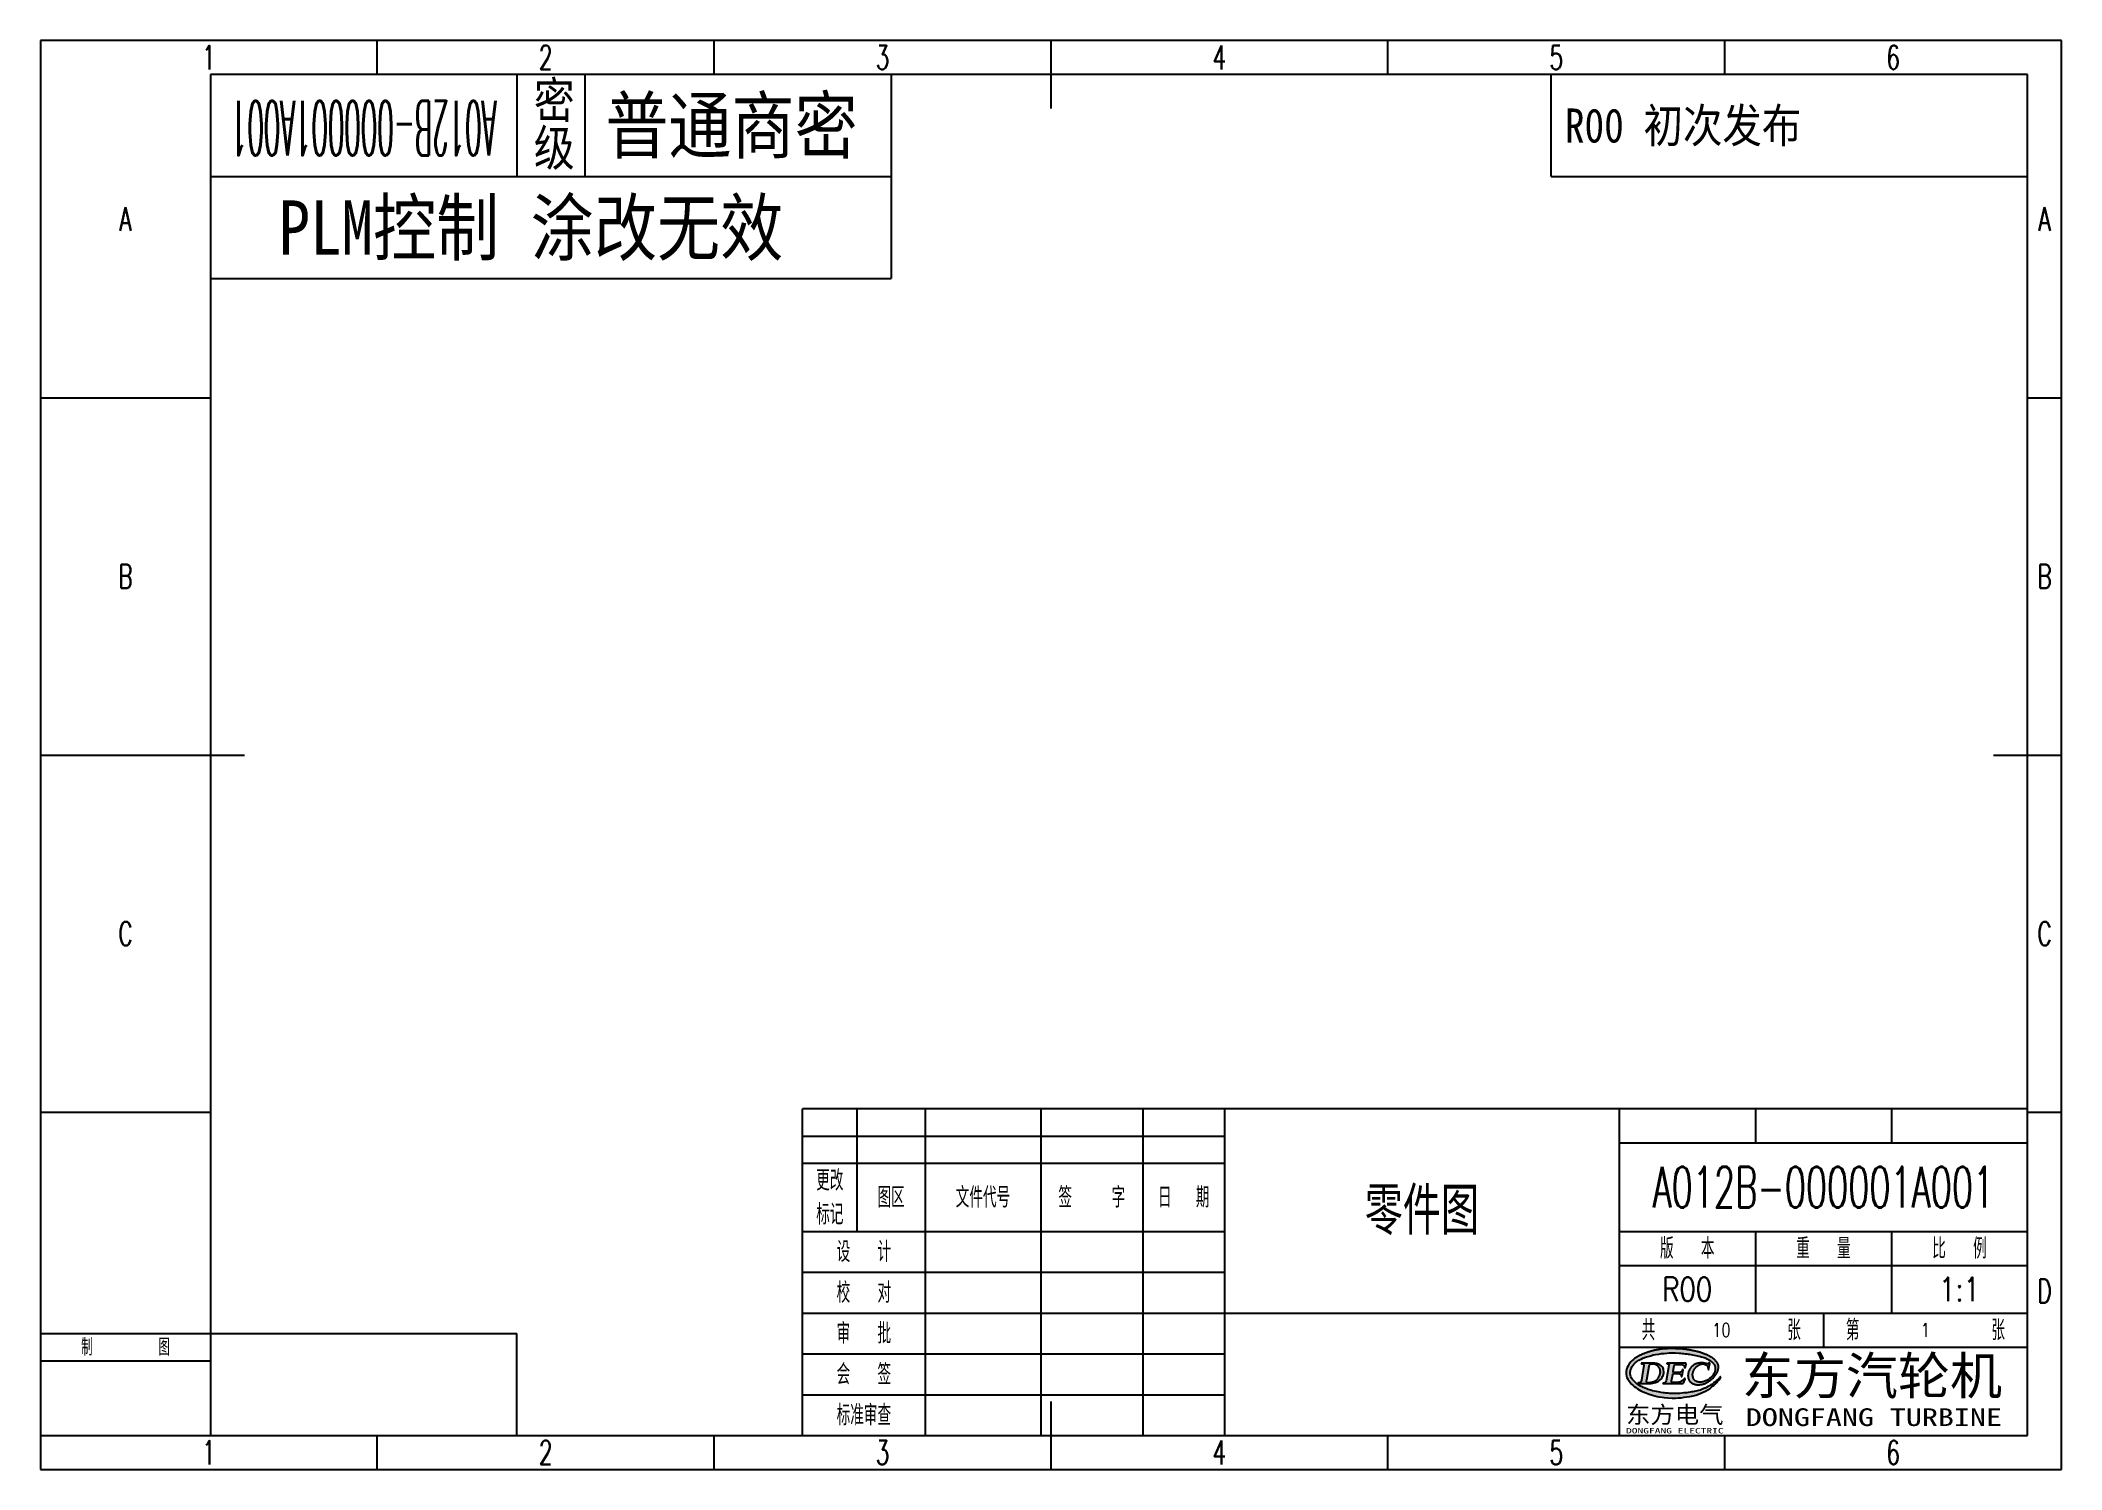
# Model space of a CAD drawing. Header units: millimetres. Extents: x 0 to 297, y 0 to 210.
import ezdxf
from ezdxf.enums import TextEntityAlignment as Align

# ---------------------------------------------------------------- set-up
doc = ezdxf.new("R2010")
doc.units = ezdxf.units.MM
doc.layers.add('PDM_Title', color=7, linetype='Continuous')
doc.styles.add('HZ', font='TXT.SHX', dxfattribs={"width": 0.667, "bigfont": 'HZTXT.SHX'})
doc.styles.add('pdmHT', font='SIMHEI.TTF')

# ---------------------------------------------------------------- blocks, each defined once
blk = doc.blocks.new('FitPDM_DWGFrame')
at = {"layer": 'PDM_Title'}
h = blk.add_hatch(color=2, dxfattribs=at)
h.paths.add_polyline_path([(235.2523, 15.6456), (235.2413, 15.6214), (235.2311, 15.599), (235.2437, 15.5754), (235.2556, 15.5533), (235.4718, 15.5535), (235.5135, 15.5293), (235.5547, 15.5055), (235.5859, 15.4603), (235.6223, 15.4077), (235.6289, 15.321), (235.2641, 13.1215), (235.2465, 13.0149), (235.1958, 12.9358), (235.1509, 12.8655), (235.0816, 12.797), (235.0027, 12.7544), (234.9086, 12.7529), (234.8229, 12.7339), (234.7541, 12.7188), (234.7339, 12.6724), (234.754, 12.6346), (234.7905, 12.6335), (236.504, 12.6335), (236.7114, 12.6452), (236.9226, 12.6838), (237.1291, 12.7216), (237.324, 12.7832), (237.482, 12.8478), (237.7003, 12.9566), (237.8751, 13.0717), (238.0142, 13.1835), (238.1687, 13.3507), (238.2947, 13.5115), (238.3803, 13.6606), (238.4492, 13.8395), (238.5063, 13.9877), (238.5335, 14.1988), (238.5402, 14.3801), (238.5284, 14.5662), (238.4981, 14.7475), (238.4377, 14.9194), (238.329, 15.0861), (238.1778, 15.2643), (237.9578, 15.4125), (237.7562, 15.5008), (237.4807, 15.5891), (237.2136, 15.6463), (236.9609, 15.6484)])
h.paths.add_polyline_path([(236.4508, 15.4115), (236.3983, 15.3464), (236.3719, 15.2712), (236.3359, 15.1691), (235.9932, 13.1381), (235.9683, 13.0326), (235.9674, 12.9388), (235.9742, 12.8804), (236.0489, 12.8316), (236.1391, 12.8029), (236.3206, 12.8014), (236.5174, 12.8068), (236.6397, 12.8249), (236.7729, 12.8447), (236.9065, 12.8824), (236.9974, 12.908), (237.096, 12.9358), (237.1813, 12.9782), (237.2776, 13.026), (237.3634, 13.0772), (237.4347, 13.1356), (237.5077, 13.1766), (237.5714, 13.2248), (237.6203, 13.2845), (237.68, 13.3573), (237.7176, 13.4201), (237.766, 13.501), (237.8059, 13.5674), (237.8324, 13.6116), (237.887, 13.7027), (237.9156, 13.7796), (237.9494, 13.8706), (237.976, 13.98), (237.9999, 14.0784), (238.0259, 14.1856), (238.0427, 14.2968), (238.0444, 14.3859), (238.0366, 14.4756), (238.0002, 14.6877), (237.9572, 14.8251), (237.9256, 14.8832), (237.8861, 14.9557), (237.844, 15.0101), (237.8145, 15.0604), (237.7626, 15.1205), (237.7189, 15.1709), (237.6593, 15.2245), (237.5753, 15.2915), (237.4972, 15.3231), (237.4016, 15.3721), (237.2673, 15.4241), (237.0767, 15.469), (236.938, 15.4857), (236.8072, 15.5013), (236.7179, 15.4904)], flags=0)
h.paths.add_polyline_path([(240.2065, 15.4518), (241.2414, 15.4392), (241.3114, 15.4126), (241.3879, 15.3787), (241.4401, 15.342), (241.4779, 15.3034), (241.5174, 15.2458), (241.5384, 15.2025), (241.5586, 15.1465), (241.5762, 15.044), (241.5997, 14.9714), (241.6157, 14.9517), (241.6358, 14.9502), (241.6677, 14.9534), (241.7064, 14.9777), (241.7399, 15.0204), (241.7588, 15.0734), (241.8327, 15.5401), (241.8267, 15.5885), (241.8074, 15.6177), (241.7796, 15.6406), (241.7521, 15.6536), (239.0239, 15.6536), (238.9846, 15.6254), (238.9796, 15.5875), (238.9964, 15.5529), (239.1208, 15.5418), (239.2098, 15.5213), (239.2769, 15.4803), (239.3123, 15.4314), (239.319, 15.3452), (239.3061, 15.2752), (238.8963, 13.0424), (238.871, 12.9634), (238.8354, 12.9017), (238.7933, 12.8463), (238.7488, 12.788), (238.6824, 12.7494), (238.6312, 12.7281), (238.5901, 12.7186), (238.4305, 12.7194), (238.4095, 12.7052), (238.4035, 12.6714), (238.4103, 12.6469), (238.4259, 12.6324), (241.307, 12.6262), (241.3491, 12.6382), (241.3978, 12.6784), (241.4228, 12.7081), (241.6782, 13.3009), (241.6921, 13.3336), (241.6904, 13.3651), (241.6728, 13.384), (241.6409, 13.3958), (241.5997, 13.3958), (241.5695, 13.3872), (241.533, 13.3502), (241.5013, 13.3019), (241.4661, 13.2484), (241.4278, 13.1898), (241.3474, 13.1307), (241.2455, 13.0557), (241.1653, 12.9967), (241.0985, 12.9555), (241.0217, 12.9082), (240.941, 12.872), (240.8822, 12.8405), (240.7999, 12.8231), (240.7243, 12.8058), (240.65, 12.7964), (239.8437, 12.79), (239.7759, 12.8141), (239.728, 12.8354), (239.7079, 12.8639), (239.7003, 12.9451), (239.7026, 13.055), (239.8571, 13.9885), (239.8654, 14.0383), (239.8826, 14.0664), (239.9086, 14.0876), (239.9781, 14.0957), (240.7105, 14.0957), (240.8321, 14.0795), (240.9304, 14.0566), (240.9933, 14.0117), (241.0319, 13.9604), (241.0715, 13.8997), (241.0858, 13.8414), (241.0823, 13.783), (241.0797, 13.7371), (241.0891, 13.6948), (241.1117, 13.6782), (241.1462, 13.6782), (241.18, 13.6883), (241.2069, 13.7057), (241.2244, 13.735), (241.3825, 14.6066), (241.3909, 14.6553), (241.3858, 14.6829), (241.3724, 14.6924), (241.3429, 14.7025), (241.3093, 14.7008), (241.2863, 14.6822), (241.2668, 14.6154), (241.248, 14.5503), (241.2303, 14.4896), (241.1973, 14.4415), (241.1548, 14.4044), (241.1187, 14.373), (241.0522, 14.3342), (240.9902, 14.298), (240.9229, 14.2743), (240.8651, 14.266), (239.9713, 14.2723), (239.9312, 14.2978), (239.9221, 14.3544), (239.9378, 14.4426), (240.0923, 15.313), (240.1014, 15.3629), (240.1165, 15.3864), (240.1375, 15.418)])
h.paths.add_polyline_path([(246.8166, 13.3903), (246.8619, 13.4507), (246.9029, 13.5055), (246.9092, 13.5236), (246.9121, 13.5425), (246.9111, 13.558), (246.8939, 13.5822), (246.8774, 13.6053), (246.8461, 13.6087), (246.8116, 13.5974), (246.7734, 13.565), (246.7296, 13.5074), (246.6867, 13.451), (246.6729, 13.4329), (246.5284, 13.2841), (246.3543, 13.1286), (246.2671, 13.0509), (246.174, 12.9666), (246.0614, 12.865), (245.9591, 12.7897), (245.8736, 12.7269), (245.7791, 12.6627), (245.5903, 12.5062), (245.46, 12.4295), (245.2715, 12.3187), (245.0881, 12.2107), (244.8958, 12.1153), (244.7274, 12.0317), (244.6362, 11.9864), (244.584, 11.9605), (244.409, 11.8989), (244.2558, 11.8275), (244.0602, 11.7553), (243.8745, 11.6866), (243.6605, 11.6229), (243.457, 11.5623), (243.2419, 11.5135), (243.0262, 11.4781), (242.8322, 11.4462), (242.6215, 11.3998), (242.4155, 11.3688), (242.1293, 11.3256), (241.9376, 11.2966), (241.7039, 11.2743), (241.471, 11.2521), (241.2081, 11.2271), (240.9156, 11.1991), (240.5675, 11.1826), (240.2058, 11.1802), (240.0281, 11.1664), (239.7902, 11.1641), (239.4015, 11.1814), (239.1973, 11.2044), (239.0613, 11.2198), (238.8258, 11.2463), (238.648, 11.2539), (238.4345, 11.2954), (238.137, 11.331), (237.954, 11.3781), (237.743, 11.4034), (237.4635, 11.4632), (237.1857, 11.5227), (236.9098, 11.5818), (236.6418, 11.6636), (236.2642, 11.7788), (236.0532, 11.8708), (235.7987, 11.9562), (235.5805, 12.0552), (235.4014, 12.1364), (235.2212, 12.2181), (235.0458, 12.3269), (234.8225, 12.4328), (234.6386, 12.564), (234.4761, 12.68), (234.3174, 12.8334), (234.1736, 12.9722), (234.023, 13.151), (233.936, 13.2543), (233.8123, 13.4395), (233.719, 13.6237), (233.6479, 13.8492), (233.6062, 14.0749), (233.6013, 14.335), (233.6381, 14.5607), (233.7043, 14.7956), (233.7873, 14.9521), (233.8704, 15.1088), (234.013, 15.2997), (234.1576, 15.4935), (234.3367, 15.6611), (234.5893, 15.8591), (234.8886, 16.0525), (234.9909, 16.1187), (235.2319, 16.2413), (235.4782, 16.3666), (235.8467, 16.5151), (236.2294, 16.6234), (236.6311, 16.7369), (237.0065, 16.8431), (237.3159, 16.9042), (237.8284, 16.981), (238.2307, 17.0414), (238.6182, 17.0755), (238.9976, 17.1088), (239.3374, 17.1387), (240.2491, 17.1307), (240.796, 17.0985), (241.0159, 17.085), (241.2649, 17.0563), (241.4673, 17.0447), (241.7038, 17.0312), (241.9171, 16.9963), (242.1064, 16.9653), (242.3402, 16.9445), (242.5217, 16.9111), (242.7547, 16.8847), (242.9937, 16.8325), (243.2561, 16.7753), (243.5154, 16.7188), (243.7086, 16.661), (243.9281, 16.6122), (244.1005, 16.5739), (244.2971, 16.5301), (244.4628, 16.4672), (244.6467, 16.3973), (244.7632, 16.3337), (244.8681, 16.2958), (244.9759, 16.2497), (245.0655, 16.1887), (245.1465, 16.1461), (245.2483, 16.0925), (245.3585, 16.0162), (245.4585, 15.947), (245.5333, 15.8758), (245.6191, 15.8136), (245.6872, 15.7417), (245.8023, 15.649), (245.8672, 15.5576), (245.9065, 15.4833), (245.9538, 15.416), (245.998, 15.3412), (246.0351, 15.2786), (246.0568, 15.1973), (246.0863, 15.1133), (246.1054, 15.0046), (246.1115, 14.821), (246.1092, 14.6664), (246.0901, 14.5426), (246.0607, 14.454), (246.0414, 14.3631), (246.0095, 14.2624), (245.9538, 14.1495), (245.9047, 14.0765), (245.8229, 13.9401), (245.745, 13.8382), (245.6788, 13.7386), (245.5718, 13.6357), (245.4907, 13.5576), (245.4026, 13.4734), (245.3364, 13.41), (245.2287, 13.3313), (245.1463, 13.271), (245.0604, 13.2082), (244.9675, 13.1574), (244.8363, 13.0993), (244.759, 13.0551), (244.6787, 13.0194), (244.5935, 12.9735), (244.4898, 12.9349), (244.3531, 12.9078), (244.2201, 12.8815), (244.0711, 12.8432), (243.8743, 12.8408), (243.653, 12.8448), (243.558, 12.8719), (243.4402, 12.8961), (243.3595, 12.9349), (243.2891, 12.9686), (243.2208, 13.0114), (243.1585, 13.0505), (243.1203, 13.0891), (243.0803, 13.1172), (243.0441, 13.1414), (243.0098, 13.1886), (242.9815, 13.2274), (242.9601, 13.2732), (242.9258, 13.3152), (242.8951, 13.3786), (242.8767, 13.4372), (242.8553, 13.5054), (242.8404, 13.5822), (242.8238, 13.6676), (242.8059, 13.7595), (242.7895, 13.8969), (242.7895, 14.0288), (242.8164, 14.1283), (242.8258, 14.1991), (242.8424, 14.2728), (242.8749, 14.3551), (242.9012, 14.4408), (242.9253, 14.5191), (242.9633, 14.5806), (242.986, 14.6398), (243.0185, 14.7003), (243.0387, 14.7579), (243.0596, 14.7918), (243.0959, 14.8298), (243.1174, 14.8665), (243.1567, 14.9), (243.1806, 14.9203), (243.1934, 14.9472), (243.2149, 14.9742), (243.2351, 15.0099), (243.2528, 15.0261), (243.2725, 15.0513), (243.3154, 15.0888), (243.3547, 15.1435), (243.4543, 15.213), (243.5312, 15.2667), (243.6273, 15.3236), (243.7168, 15.3765), (243.7965, 15.4133), (243.8664, 15.4357), (243.9784, 15.4717), (244.0595, 15.4902), (244.1196, 15.5195), (244.2331, 15.5224), (244.3833, 15.5172), (244.463, 15.5004), (244.5525, 15.4671), (244.6322, 15.4464), (244.7101, 15.4112), (244.772, 15.3732), (244.8192, 15.3312), (244.8744, 15.2822), (244.9202, 15.2248), (244.9596, 15.1754), (244.9851, 15.1269), (245.0011, 15.0757), (245.0269, 15.0222), (245.03, 14.9548), (245.0539, 14.8634), (245.068, 14.7811), (245.0717, 14.7011), (245.0833, 14.6844), (245.0993, 14.6775), (245.1361, 14.6723), (245.1526, 14.6815), (245.1655, 14.7028), (245.1686, 14.7823), (245.1809, 14.8968), (245.2995, 15.6083), (245.2995, 15.6417), (245.2804, 15.663), (245.2553, 15.6785), (245.2155, 15.6791), (245.178, 15.6641), (245.1535, 15.6417), (245.1333, 15.6123), (245.1156, 15.5866), (245.0879, 15.5709), (245.0443, 15.5536), (244.9997, 15.5359), (244.9512, 15.5385), (244.8807, 15.5488), (244.8218, 15.5673), (244.7305, 15.5868), (244.6254, 15.6093), (244.5404, 15.641), (244.4306, 15.6538), (244.3148, 15.6613), (244.1621, 15.6786), (244.0035, 15.6808), (243.8422, 15.6635), (243.6803, 15.6526), (243.578, 15.633), (243.4958, 15.6082), (243.3873, 15.5846), (243.2978, 15.5519), (243.2248, 15.5162), (243.153, 15.4955), (243.0599, 15.4411), (242.9706, 15.3889), (242.9038, 15.3499), (242.8489, 15.3006), (242.801, 15.2575), (242.7355, 15.2131), (242.656, 15.1297), (242.5814, 15.0515), (242.5241, 14.9777), (242.4817, 14.9231), (242.4254, 14.8656), (242.3809, 14.7971), (242.3423, 14.724), (242.3037, 14.6509), (242.2656, 14.5576), (242.2294, 14.4886), (242.1924, 14.3868), (242.171, 14.3056), (242.1654, 14.2475), (242.1458, 14.1957), (242.1351, 14.0928), (242.1124, 14.0047), (242.1075, 13.9299), (242.1014, 13.8384), (242.0895, 13.8044), (242.0987, 13.7699), (242.1086, 13.6755), (242.1176, 13.5883), (242.1447, 13.4965), (242.145, 13.408), (242.1634, 13.332), (242.2051, 13.2325), (242.2511, 13.1576), (242.3015, 13.0756), (242.3402, 13.0247), (242.3886, 12.9611), (242.4359, 12.9153), (242.4978, 12.8469), (242.5474, 12.7919), (242.6201, 12.7394), (242.6998, 12.6817), (242.7771, 12.6346), (242.8501, 12.6047), (242.9211, 12.5755), (243.0365, 12.5361), (243.1528, 12.4965), (243.2688, 12.4772), (243.4172, 12.4662), (243.5684, 12.4628), (243.742, 12.4715), (243.906, 12.4796), (244.0687, 12.5014), (244.222, 12.5348), (244.3307, 12.5585), (244.4141, 12.5767), (244.4875, 12.61), (244.6114, 12.6514), (244.6788, 12.6952), (244.7678, 12.7274), (244.8695, 12.7861), (244.94, 12.8327), (245.0142, 12.8716), (245.1099, 12.9251), (245.1828, 12.9868), (245.2858, 13.0523), (245.3545, 13.1036), (245.414, 13.148), (245.4569, 13.1715), (245.5323, 13.2394), (245.6071, 13.2923), (245.6728, 13.3505), (245.7249, 13.4063), (245.7684, 13.4413), (245.8272, 13.4989), (245.8487, 13.5398), (245.9085, 13.5904), (245.9447, 13.6468), (245.9839, 13.6716), (246.0066, 13.7073), (246.0428, 13.7424), (246.0636, 13.7827), (246.0974, 13.827), (246.1372, 13.869), (246.1611, 13.9133), (246.2005, 13.9692), (246.2391, 14.0325), (246.2771, 14.0716), (246.3126, 14.1389), (246.3593, 14.1862), (246.3806, 14.2366), (246.3984, 14.2844), (246.4186, 14.3466), (246.437, 14.4031), (246.4731, 14.4795), (246.4991, 14.5501), (246.5187, 14.629), (246.5359, 14.698), (246.5572, 14.7836), (246.5728, 14.8723), (246.5764, 15.0347), (246.5697, 15.248), (246.5513, 15.3654), (246.5175, 15.4527), (246.4935, 15.5357), (246.4555, 15.5926), (246.4316, 15.6536), (246.3905, 15.7187), (246.3356, 15.7917), (246.2967, 15.8435), (246.2555, 15.8982), (246.2019, 15.9529), (246.1382, 16.0433), (246.0642, 16.1047), (246.0018, 16.1709), (245.9379, 16.2146), (245.8644, 16.2797), (245.7907, 16.3449), (245.7106, 16.3982), (245.6475, 16.4494), (245.5696, 16.4885), (245.5046, 16.5288), (245.4126, 16.5794), (245.3354, 16.622), (245.2686, 16.6564), (245.1964, 16.6935), (245.116, 16.7277), (245.0571, 16.7663), (245.0161, 16.7841), (244.9559, 16.8014), (244.8572, 16.8592), (244.7647, 16.8921), (244.6875, 16.9295), (244.5887, 16.9634), (244.509, 17.0025), (244.427, 17.0265), (244.3509, 17.0599), (244.2663, 17.0979), (244.1848, 17.1157), (244.0891, 17.1508), (244.005, 17.1727), (243.9193, 17.2075), (243.8242, 17.2409), (243.7212, 17.2575), (243.625, 17.292), (243.5323, 17.3162), (243.4276, 17.3366), (243.3295, 17.3735), (243.2173, 17.3936), (243.1207, 17.4109), (243.0352, 17.431), (242.9518, 17.4506), (242.8206, 17.4697), (242.739, 17.4887), (242.6447, 17.5036), (242.5686, 17.5255), (242.4577, 17.5441), (242.3811, 17.5643), (242.2652, 17.5815), (242.1131, 17.5982), (242.0034, 17.6185), (241.9117, 17.6354), (241.8043, 17.6552), (241.6656, 17.6703), (241.4909, 17.6892), (241.3421, 17.7053), (241.1396, 17.7273), (240.9489, 17.7383), (240.7472, 17.7429), (240.5438, 17.7538), (240.2722, 17.7625), (239.9627, 17.7723), (239.6075, 17.7836), (239.3732, 17.775), (239.1047, 17.7531), (238.8784, 17.752), (238.619, 17.7405), (238.4101, 17.7208), (238.2409, 17.6903), (238.0545, 17.6706), (237.9012, 17.6481), (237.7988, 17.6251), (237.7112, 17.6054), (237.6059, 17.5928), (237.4772, 17.5708), (237.3937, 17.553), (237.2532, 17.523), (237.1427, 17.4993), (237.0578, 17.4758), (236.9462, 17.4522), (236.8219, 17.4319), (236.7348, 17.4077), (236.6468, 17.3834), (236.5432, 17.3546), (236.4339, 17.3243), (236.3258, 17.2942), (236.2388, 17.2562), (236.1762, 17.2383), (236.0923, 17.2144), (235.9941, 17.1739), (235.9082, 17.1567), (235.8469, 17.1201), (235.7789, 17.0988), (235.6954, 17.0649), (235.6036, 17.0275), (235.5178, 16.9926), (235.4272, 16.9556), (235.3401, 16.9201), (235.2543, 16.877), (235.1675, 16.8336), (235.0812, 16.7902), (234.9955, 16.7472), (234.9085, 16.7085), (234.8362, 16.6613), (234.7454, 16.6193), (234.665, 16.5704), (234.5707, 16.5249), (234.5008, 16.4797), (234.4286, 16.4328), (234.3537, 16.3743), (234.2444, 16.3015), (234.0873, 16.171), (233.9121, 16.0179), (233.707, 15.8386), (233.5452, 15.6347), (233.3876, 15.4359), (233.2927, 15.2387), (233.1871, 15.0197), (233.1206, 14.8816), (233.072, 14.6714), (233.0228, 14.4596), (233.013, 14.3009), (233.0065, 14.1948), (233, 14.0894), (233.0058, 13.9982), (233.0621, 13.7346), (233.1405, 13.5274), (233.2682, 13.2705), (233.3858, 13.0979), (233.506, 12.9217), (233.6556, 12.7479), (233.8071, 12.5721), (233.9843, 12.4096), (234.1816, 12.2285), (234.4209, 12.0625), (234.6834, 11.8802), (234.932, 11.7078), (235.1856, 11.5747), (235.5265, 11.4251), (235.9038, 11.2595), (236.3825, 11.0751), (236.8698, 10.9209), (237.2122, 10.8125), (237.564, 10.7394), (237.8882, 10.6721), (238.2875, 10.622), (238.6254, 10.5796), (239.1366, 10.5461), (239.7586, 10.5051), (240.2672, 10.5), (240.6351, 10.5368), (241.1224, 10.5622), (241.554, 10.622), (241.952, 10.6772), (242.3852, 10.7372), (242.8488, 10.8522), (243.2655, 10.9556), (243.6606, 11.0986), (243.9855, 11.2161), (244.3509, 11.3835), (244.699, 11.5429), (245.0009, 11.715), (245.3395, 11.9372), (245.6266, 12.1536), (245.8215, 12.3007), (245.9216, 12.3761), (245.9989, 12.4529), (246.1367, 12.5864), (246.3182, 12.7706), (246.461, 12.9528), (246.5626, 13.0826), (246.6732, 13.1984)])
at = {"layer": 'PDM_Title', "color": 2}
for p, q in [((297, 210), (0, 210)), ((0, 210), (0, 0)), ((49.5, 205), (49.5, 210)), ((99, 205), (99, 210)), ((198, 205), (198, 210)), ((247.5, 205), (247.5, 210)), ((297, 0), (297, 210)), ((0, 157.5), (25, 157.5)), ((292, 157.5), (297, 157.5)), ((0, 52.5), (25, 52.5)), ((120, 35), (120, 53)), ((130, 53), (130, 5)), ((147, 53), (147, 5)), ((162, 53), (162, 5)), ((174, 53), (174, 5)), ((232, 53), (232, 23)), ((232, 53), (232, 5)), ((252, 53), (252, 48)), ((272, 53), (272, 48)), ((292, 52.5), (297, 52.5)), ((112, 49), (174, 49)), ((232, 48), (292, 48)), ((112, 45), (174, 45)), ((112, 35), (174, 35)), ((232, 35), (292, 35)), ((252, 35), (252, 23)), ((272, 35), (272, 23)), ((232, 30), (292, 30)), ((112, 29), (174, 29)), ((112, 23), (174, 23)), ((174, 23), (232, 23)), ((232, 23), (292, 23)), ((262, 23), (262, 18)), ((0, 20), (25, 20)), ((232, 18), (292, 18)), ((0, 16), (25, 16)), ((112, 17), (174, 17)), ((233.1206, 14.8816), (233.072, 14.6714)), ((233.1871, 15.0197), (233.1206, 14.8816)), ((233.2927, 15.2387), (233.1871, 15.0197)), ((233.3876, 15.4359), (233.2927, 15.2387)), ((233.5452, 15.6347), (233.3876, 15.4359)), ((233.707, 15.8386), (233.5452, 15.6347)), ((233.7043, 14.7956), (233.7873, 14.9521)), ((233.9121, 16.0179), (233.707, 15.8386)), ((233.7873, 14.9521), (233.8704, 15.1088)), ((233.8704, 15.1088), (234.013, 15.2997)), ((234.0873, 16.171), (233.9121, 16.0179)), ((234.013, 15.2997), (234.1576, 15.4935)), ((234.2444, 16.3015), (234.0873, 16.171)), ((234.1576, 15.4935), (234.3367, 15.6611)), ((234.3537, 16.3743), (234.2444, 16.3015)), ((234.3367, 15.6611), (234.5893, 15.8591)), ((234.4286, 16.4328), (234.3537, 16.3743)), ((234.5008, 16.4797), (234.4286, 16.4328)), ((234.5707, 16.5249), (234.5008, 16.4797)), ((234.665, 16.5704), (234.5707, 16.5249)), ((234.5893, 15.8591), (234.8886, 16.0525)), ((234.7454, 16.6193), (234.665, 16.5704)), ((234.8362, 16.6613), (234.7454, 16.6193)), ((234.9085, 16.7085), (234.8362, 16.6613)), ((234.8886, 16.0525), (234.9909, 16.1187)), ((234.9955, 16.7472), (234.9085, 16.7085)), ((234.9909, 16.1187), (235.2319, 16.2413)), ((235.0812, 16.7902), (234.9955, 16.7472)), ((235.1675, 16.8336), (235.0812, 16.7902)), ((235.2543, 16.877), (235.1675, 16.8336)), ((235.2413, 15.6214), (235.2311, 15.599)), ((235.2311, 15.599), (235.2437, 15.5754)), ((235.2319, 16.2413), (235.4782, 16.3666)), ((235.2523, 15.6456), (235.2413, 15.6214)), ((235.2437, 15.5754), (235.2556, 15.5533)), ((236.9609, 15.6484), (235.2523, 15.6456)), ((235.3401, 16.9201), (235.2543, 16.877)), ((235.2556, 15.5533), (235.4718, 15.5535)), ((235.6289, 15.321), (235.2641, 13.1215)), ((235.4272, 16.9556), (235.3401, 16.9201)), ((235.5178, 16.9926), (235.4272, 16.9556)), ((235.4718, 15.5535), (235.5135, 15.5293)), ((235.4782, 16.3666), (235.8467, 16.5151)), ((235.5135, 15.5293), (235.5547, 15.5055)), ((235.6036, 17.0275), (235.5178, 16.9926)), ((235.5547, 15.5055), (235.5859, 15.4603)), ((235.5859, 15.4603), (235.6223, 15.4077)), ((235.6954, 17.0649), (235.6036, 17.0275)), ((235.6223, 15.4077), (235.6289, 15.321)), ((235.7789, 17.0988), (235.6954, 17.0649)), ((235.8469, 17.1201), (235.7789, 17.0988)), ((235.8467, 16.5151), (236.2294, 16.6234)), ((235.9082, 17.1567), (235.8469, 17.1201)), ((235.9941, 17.1739), (235.9082, 17.1567)), ((236.3359, 15.1691), (235.9932, 13.1381)), ((236.0923, 17.2144), (235.9941, 17.1739)), ((236.1762, 17.2383), (236.0923, 17.2144)), ((236.2388, 17.2562), (236.1762, 17.2383)), ((236.2294, 16.6234), (236.6311, 16.7369)), ((236.3258, 17.2942), (236.2388, 17.2562)), ((236.4339, 17.3243), (236.3258, 17.2942)), ((236.3719, 15.2712), (236.3359, 15.1691)), ((236.3983, 15.3464), (236.3719, 15.2712)), ((236.4508, 15.4115), (236.3983, 15.3464)), ((236.5432, 17.3546), (236.4339, 17.3243)), ((236.7179, 15.4904), (236.4508, 15.4115)), ((236.6468, 17.3834), (236.5432, 17.3546)), ((236.6311, 16.7369), (237.0065, 16.8431)), ((236.7348, 17.4077), (236.6468, 17.3834)), ((236.8072, 15.5013), (236.7179, 15.4904)), ((236.8219, 17.4319), (236.7348, 17.4077)), ((236.938, 15.4857), (236.8072, 15.5013)), ((236.9462, 17.4522), (236.8219, 17.4319)), ((237.0767, 15.469), (236.938, 15.4857)), ((237.0578, 17.4758), (236.9462, 17.4522)), ((237.2136, 15.6463), (236.9609, 15.6484)), ((237.0065, 16.8431), (237.3159, 16.9042)), ((237.1427, 17.4993), (237.0578, 17.4758)), ((237.2673, 15.4241), (237.0767, 15.469)), ((237.2532, 17.523), (237.1427, 17.4993)), ((237.4807, 15.5891), (237.2136, 15.6463)), ((237.3937, 17.553), (237.2532, 17.523)), ((237.4016, 15.3721), (237.2673, 15.4241)), ((237.3159, 16.9042), (237.8284, 16.981)), ((237.4772, 17.5708), (237.3937, 17.553)), ((237.4972, 15.3231), (237.4016, 15.3721)), ((237.6059, 17.5928), (237.4772, 17.5708)), ((237.7562, 15.5008), (237.4807, 15.5891)), ((237.5753, 15.2915), (237.4972, 15.3231)), ((237.6593, 15.2245), (237.5753, 15.2915)), ((237.7112, 17.6054), (237.6059, 17.5928)), ((237.7189, 15.1709), (237.6593, 15.2245)), ((237.7988, 17.6251), (237.7112, 17.6054)), ((237.7626, 15.1205), (237.7189, 15.1709)), ((237.9578, 15.4125), (237.7562, 15.5008)), ((237.8145, 15.0604), (237.7626, 15.1205)), ((237.9012, 17.6481), (237.7988, 17.6251)), ((237.844, 15.0101), (237.8145, 15.0604)), ((237.8284, 16.981), (238.2307, 17.0414)), ((237.8861, 14.9557), (237.844, 15.0101)), ((237.9256, 14.8832), (237.8861, 14.9557)), ((238.0545, 17.6706), (237.9012, 17.6481)), ((237.9572, 14.8251), (237.9256, 14.8832)), ((238.1778, 15.2643), (237.9578, 15.4125)), ((238.2409, 17.6903), (238.0545, 17.6706)), ((238.329, 15.0861), (238.1778, 15.2643)), ((238.2307, 17.0414), (238.6182, 17.0755)), ((238.4101, 17.7208), (238.2409, 17.6903)), ((238.4377, 14.9194), (238.329, 15.0861)), ((238.619, 17.7405), (238.4101, 17.7208)), ((238.4981, 14.7475), (238.4377, 14.9194)), ((238.6182, 17.0755), (238.9976, 17.1088)), ((238.8784, 17.752), (238.619, 17.7405)), ((239.1047, 17.7531), (238.8784, 17.752)), ((239.3061, 15.2752), (238.8963, 13.0424)), ((238.9846, 15.6254), (238.9796, 15.5875)), ((238.9796, 15.5875), (238.9964, 15.5529)), ((239.0239, 15.6536), (238.9846, 15.6254)), ((238.9964, 15.5529), (239.1208, 15.5418)), ((238.9976, 17.1088), (239.3374, 17.1387)), ((241.7521, 15.6536), (239.0239, 15.6536)), ((239.3732, 17.775), (239.1047, 17.7531)), ((239.1208, 15.5418), (239.2098, 15.5213)), ((239.2098, 15.5213), (239.2769, 15.4803)), ((239.2769, 15.4803), (239.3123, 15.4314)), ((239.319, 15.3452), (239.3061, 15.2752)), ((239.3123, 15.4314), (239.319, 15.3452)), ((239.3374, 17.1387), (240.2491, 17.1307)), ((239.6075, 17.7836), (239.3732, 17.775)), ((239.9627, 17.7723), (239.6075, 17.7836)), ((239.9378, 14.4426), (240.0923, 15.313)), ((240.2722, 17.7625), (239.9627, 17.7723)), ((240.0923, 15.313), (240.1014, 15.3629)), ((240.1014, 15.3629), (240.1165, 15.3864)), ((240.1165, 15.3864), (240.1375, 15.418)), ((240.1375, 15.418), (240.2065, 15.4518)), ((240.2065, 15.4518), (241.2414, 15.4392)), ((240.2491, 17.1307), (240.796, 17.0985)), ((240.5438, 17.7538), (240.2722, 17.7625)), ((240.7472, 17.7429), (240.5438, 17.7538)), ((240.9489, 17.7383), (240.7472, 17.7429)), ((240.796, 17.0985), (241.0159, 17.085)), ((241.1396, 17.7273), (240.9489, 17.7383)), ((241.0159, 17.085), (241.2649, 17.0563)), ((241.3421, 17.7053), (241.1396, 17.7273)), ((241.2414, 15.4392), (241.3114, 15.4126)), ((241.2649, 17.0563), (241.4673, 17.0447)), ((241.3114, 15.4126), (241.3879, 15.3787)), ((241.4909, 17.6892), (241.3421, 17.7053)), ((241.3879, 15.3787), (241.4401, 15.342)), ((241.4401, 15.342), (241.4779, 15.3034)), ((241.4673, 17.0447), (241.7038, 17.0312)), ((241.4779, 15.3034), (241.5174, 15.2458)), ((241.6656, 17.6703), (241.4909, 17.6892)), ((241.5174, 15.2458), (241.5384, 15.2025)), ((241.5384, 15.2025), (241.5586, 15.1465)), ((241.5586, 15.1465), (241.5762, 15.044)), ((241.5762, 15.044), (241.5997, 14.9714)), ((241.5997, 14.9714), (241.6157, 14.9517)), ((241.6157, 14.9517), (241.6358, 14.9502)), ((241.6358, 14.9502), (241.6677, 14.9534)), ((241.8043, 17.6552), (241.6656, 17.6703)), ((241.6677, 14.9534), (241.7064, 14.9777)), ((241.7038, 17.0312), (241.9171, 16.9963)), ((241.7064, 14.9777), (241.7399, 15.0204)), ((241.7399, 15.0204), (241.7588, 15.0734)), ((241.7796, 15.6406), (241.7521, 15.6536)), ((241.7588, 15.0734), (241.8327, 15.5401)), ((241.8074, 15.6177), (241.7796, 15.6406)), ((241.9117, 17.6354), (241.8043, 17.6552)), ((241.8267, 15.5885), (241.8074, 15.6177)), ((241.8327, 15.5401), (241.8267, 15.5885)), ((242.0034, 17.6185), (241.9117, 17.6354)), ((241.9171, 16.9963), (242.1064, 16.9653)), ((242.1131, 17.5982), (242.0034, 17.6185)), ((242.1064, 16.9653), (242.3402, 16.9445)), ((242.2652, 17.5815), (242.1131, 17.5982)), ((242.3811, 17.5643), (242.2652, 17.5815)), ((242.3402, 16.9445), (242.5217, 16.9111)), ((242.4254, 14.8656), (242.3809, 14.7971)), ((242.4577, 17.5441), (242.3811, 17.5643)), ((242.4817, 14.9231), (242.4254, 14.8656)), ((242.5686, 17.5255), (242.4577, 17.5441)), ((242.5241, 14.9777), (242.4817, 14.9231)), ((242.5217, 16.9111), (242.7547, 16.8847)), ((242.5814, 15.0515), (242.5241, 14.9777)), ((242.6447, 17.5036), (242.5686, 17.5255)), ((242.656, 15.1297), (242.5814, 15.0515)), ((242.739, 17.4887), (242.6447, 17.5036)), ((242.7355, 15.2131), (242.656, 15.1297)), ((242.801, 15.2575), (242.7355, 15.2131)), ((242.8206, 17.4697), (242.739, 17.4887)), ((242.7547, 16.8847), (242.9937, 16.8325)), ((242.8489, 15.3006), (242.801, 15.2575)), ((242.9518, 17.4506), (242.8206, 17.4697)), ((242.9038, 15.3499), (242.8489, 15.3006)), ((242.9706, 15.3889), (242.9038, 15.3499)), ((243.0352, 17.431), (242.9518, 17.4506)), ((243.0599, 15.4411), (242.9706, 15.3889)), ((242.9937, 16.8325), (243.2561, 16.7753)), ((243.1207, 17.4109), (243.0352, 17.431)), ((243.153, 15.4955), (243.0599, 15.4411)), ((243.0959, 14.8298), (243.1174, 14.8665)), ((243.1174, 14.8665), (243.1567, 14.9)), ((243.2173, 17.3936), (243.1207, 17.4109)), ((243.2248, 15.5162), (243.153, 15.4955)), ((243.1567, 14.9), (243.1806, 14.9203)), ((243.1806, 14.9203), (243.1934, 14.9472)), ((243.1934, 14.9472), (243.2149, 14.9742)), ((243.2149, 14.9742), (243.2351, 15.0099)), ((243.3295, 17.3735), (243.2173, 17.3936)), ((243.2978, 15.5519), (243.2248, 15.5162)), ((243.2351, 15.0099), (243.2528, 15.0261)), ((243.2528, 15.0261), (243.2725, 15.0513)), ((243.2561, 16.7753), (243.5154, 16.7188)), ((243.2725, 15.0513), (243.3154, 15.0888)), ((243.3873, 15.5846), (243.2978, 15.5519)), ((243.3154, 15.0888), (243.3547, 15.1435)), ((243.4276, 17.3366), (243.3295, 17.3735)), ((243.3547, 15.1435), (243.4543, 15.213)), ((243.4958, 15.6082), (243.3873, 15.5846)), ((243.5323, 17.3162), (243.4276, 17.3366)), ((243.4543, 15.213), (243.5312, 15.2667)), ((243.578, 15.633), (243.4958, 15.6082)), ((243.5154, 16.7188), (243.7086, 16.661)), ((243.5312, 15.2667), (243.6273, 15.3236)), ((243.625, 17.292), (243.5323, 17.3162)), ((243.6803, 15.6526), (243.578, 15.633)), ((243.7212, 17.2575), (243.625, 17.292)), ((243.6273, 15.3236), (243.7168, 15.3765)), ((243.8422, 15.6635), (243.6803, 15.6526)), ((243.7086, 16.661), (243.9281, 16.6122)), ((243.7168, 15.3765), (243.7965, 15.4133)), ((243.8242, 17.2409), (243.7212, 17.2575)), ((243.7965, 15.4133), (243.8664, 15.4357)), ((243.9193, 17.2075), (243.8242, 17.2409)), ((244.0035, 15.6808), (243.8422, 15.6635)), ((243.8664, 15.4357), (243.9784, 15.4717)), ((244.005, 17.1727), (243.9193, 17.2075)), ((243.9281, 16.6122), (244.1005, 16.5739)), ((243.9784, 15.4717), (244.0595, 15.4902)), ((244.1621, 15.6786), (244.0035, 15.6808)), ((244.0891, 17.1508), (244.005, 17.1727)), ((244.0595, 15.4902), (244.1196, 15.5195)), ((244.1848, 17.1157), (244.0891, 17.1508)), ((244.1005, 16.5739), (244.2971, 16.5301)), ((244.1196, 15.5195), (244.2331, 15.5224)), ((244.3148, 15.6613), (244.1621, 15.6786)), ((244.2663, 17.0979), (244.1848, 17.1157)), ((244.2331, 15.5224), (244.3833, 15.5172)), ((244.3509, 17.0599), (244.2663, 17.0979)), ((244.2971, 16.5301), (244.4628, 16.4672)), ((244.4306, 15.6538), (244.3148, 15.6613)), ((244.427, 17.0265), (244.3509, 17.0599)), ((244.3833, 15.5172), (244.463, 15.5004)), ((244.509, 17.0025), (244.427, 17.0265)), ((244.5404, 15.641), (244.4306, 15.6538)), ((244.4628, 16.4672), (244.6467, 16.3973)), ((244.463, 15.5004), (244.5525, 15.4671)), ((244.5887, 16.9634), (244.509, 17.0025)), ((244.6254, 15.6093), (244.5404, 15.641)), ((244.5525, 15.4671), (244.6322, 15.4464)), ((244.6875, 16.9295), (244.5887, 16.9634)), ((244.7305, 15.5868), (244.6254, 15.6093)), ((244.6322, 15.4464), (244.7101, 15.4112)), ((244.6467, 16.3973), (244.7632, 16.3337)), ((244.7647, 16.8921), (244.6875, 16.9295)), ((244.7101, 15.4112), (244.772, 15.3732)), ((244.8218, 15.5673), (244.7305, 15.5868)), ((244.7632, 16.3337), (244.8681, 16.2958)), ((244.8572, 16.8592), (244.7647, 16.8921)), ((244.772, 15.3732), (244.8192, 15.3312)), ((244.8192, 15.3312), (244.8744, 15.2822)), ((244.8807, 15.5488), (244.8218, 15.5673)), ((244.9559, 16.8014), (244.8572, 16.8592)), ((244.8681, 16.2958), (244.9759, 16.2497)), ((244.8744, 15.2822), (244.9202, 15.2248)), ((244.9512, 15.5385), (244.8807, 15.5488)), ((244.9202, 15.2248), (244.9596, 15.1754)), ((244.9997, 15.5359), (244.9512, 15.5385)), ((245.0161, 16.7841), (244.9559, 16.8014)), ((244.9596, 15.1754), (244.9851, 15.1269)), ((244.9759, 16.2497), (245.0655, 16.1887)), ((244.9851, 15.1269), (245.0011, 15.0757)), ((245.0443, 15.5536), (244.9997, 15.5359)), ((245.0011, 15.0757), (245.0269, 15.0222)), ((245.0571, 16.7663), (245.0161, 16.7841)), ((245.0269, 15.0222), (245.03, 14.9548)), ((245.03, 14.9548), (245.0539, 14.8634)), ((245.0879, 15.5709), (245.0443, 15.5536)), ((245.0539, 14.8634), (245.068, 14.7811)), ((245.116, 16.7277), (245.0571, 16.7663)), ((245.0655, 16.1887), (245.1465, 16.1461)), ((245.1156, 15.5866), (245.0879, 15.5709)), ((245.1333, 15.6123), (245.1156, 15.5866)), ((245.1964, 16.6935), (245.116, 16.7277)), ((245.1535, 15.6417), (245.1333, 15.6123)), ((245.1465, 16.1461), (245.2483, 16.0925)), ((245.178, 15.6641), (245.1535, 15.6417)), ((245.1686, 14.7823), (245.1809, 14.8968)), ((245.2155, 15.6791), (245.178, 15.6641)), ((245.1809, 14.8968), (245.2995, 15.6083)), ((245.2686, 16.6564), (245.1964, 16.6935)), ((245.2553, 15.6785), (245.2155, 15.6791)), ((245.2483, 16.0925), (245.3585, 16.0162)), ((245.2804, 15.663), (245.2553, 15.6785)), ((245.3354, 16.622), (245.2686, 16.6564)), ((245.2995, 15.6417), (245.2804, 15.663)), ((245.2995, 15.6083), (245.2995, 15.6417)), ((245.4126, 16.5794), (245.3354, 16.622)), ((245.3585, 16.0162), (245.4585, 15.947)), ((245.5046, 16.5288), (245.4126, 16.5794)), ((245.4585, 15.947), (245.5333, 15.8758)), ((245.5696, 16.4885), (245.5046, 16.5288)), ((245.5333, 15.8758), (245.6191, 15.8136)), ((245.6475, 16.4494), (245.5696, 16.4885)), ((245.6191, 15.8136), (245.6872, 15.7417)), ((245.7106, 16.3982), (245.6475, 16.4494)), ((245.6872, 15.7417), (245.8023, 15.649)), ((245.7907, 16.3449), (245.7106, 16.3982)), ((245.8644, 16.2797), (245.7907, 16.3449)), ((245.8023, 15.649), (245.8672, 15.5576)), ((245.9379, 16.2146), (245.8644, 16.2797)), ((245.8672, 15.5576), (245.9065, 15.4833)), ((245.9065, 15.4833), (245.9538, 15.416)), ((246.0018, 16.1709), (245.9379, 16.2146)), ((245.9538, 15.416), (245.998, 15.3412)), ((245.998, 15.3412), (246.0351, 15.2786)), ((246.0642, 16.1047), (246.0018, 16.1709)), ((246.0351, 15.2786), (246.0568, 15.1973)), ((246.0568, 15.1973), (246.0863, 15.1133)), ((246.1382, 16.0433), (246.0642, 16.1047)), ((246.0863, 15.1133), (246.1054, 15.0046)), ((246.1054, 15.0046), (246.1115, 14.821)), ((246.2019, 15.9529), (246.1382, 16.0433)), ((246.2555, 15.8982), (246.2019, 15.9529)), ((246.2967, 15.8435), (246.2555, 15.8982)), ((246.3356, 15.7917), (246.2967, 15.8435)), ((246.3905, 15.7187), (246.3356, 15.7917)), ((246.4316, 15.6536), (246.3905, 15.7187)), ((246.4555, 15.5926), (246.4316, 15.6536)), ((246.4935, 15.5357), (246.4555, 15.5926)), ((246.5175, 15.4527), (246.4935, 15.5357)), ((246.5513, 15.3654), (246.5175, 15.4527)), ((246.5697, 15.248), (246.5513, 15.3654)), ((246.5572, 14.7836), (246.5728, 14.8723)), ((246.5764, 15.0347), (246.5697, 15.248)), ((246.5728, 14.8723), (246.5764, 15.0347)), ((233.0065, 14.1948), (233, 14.0894)), ((233, 14.0894), (233.0058, 13.9982)), ((233.0058, 13.9982), (233.0621, 13.7346)), ((233.013, 14.3009), (233.0065, 14.1948)), ((233.0228, 14.4596), (233.013, 14.3009)), ((233.072, 14.6714), (233.0228, 14.4596)), ((233.0621, 13.7346), (233.1405, 13.5274)), ((233.1405, 13.5274), (233.2682, 13.2705)), ((233.2682, 13.2705), (233.3858, 13.0979)), ((233.3858, 13.0979), (233.506, 12.9217)), ((233.506, 12.9217), (233.6556, 12.7479)), ((233.6013, 14.335), (233.6381, 14.5607)), ((233.6062, 14.0749), (233.6013, 14.335)), ((233.6479, 13.8492), (233.6062, 14.0749)), ((233.6381, 14.5607), (233.7043, 14.7956)), ((233.719, 13.6237), (233.6479, 13.8492)), ((233.6556, 12.7479), (233.8071, 12.5721)), ((233.8123, 13.4395), (233.719, 13.6237)), ((233.8071, 12.5721), (233.9843, 12.4096)), ((233.936, 13.2543), (233.8123, 13.4395)), ((234.023, 13.151), (233.936, 13.2543)), ((233.9843, 12.4096), (234.1816, 12.2285)), ((234.1736, 12.9722), (234.023, 13.151)), ((234.3174, 12.8334), (234.1736, 12.9722)), ((234.1816, 12.2285), (234.4209, 12.0625)), ((234.4761, 12.68), (234.3174, 12.8334)), ((234.4209, 12.0625), (234.6834, 11.8802)), ((234.6386, 12.564), (234.4761, 12.68)), ((234.8225, 12.4328), (234.6386, 12.564)), ((234.6834, 11.8802), (234.932, 11.7078)), ((234.7541, 12.7188), (234.7339, 12.6724)), ((234.7339, 12.6724), (234.754, 12.6346)), ((234.754, 12.6346), (234.7905, 12.6335)), ((234.8229, 12.7339), (234.7541, 12.7188)), ((234.7905, 12.6335), (236.504, 12.6335)), ((235.0458, 12.3269), (234.8225, 12.4328)), ((234.9086, 12.7529), (234.8229, 12.7339)), ((235.0027, 12.7544), (234.9086, 12.7529)), ((235.0816, 12.797), (235.0027, 12.7544)), ((235.2212, 12.2181), (235.0458, 12.3269)), ((235.1509, 12.8655), (235.0816, 12.797)), ((235.1958, 12.9358), (235.1509, 12.8655)), ((235.2465, 13.0149), (235.1958, 12.9358)), ((235.4014, 12.1364), (235.2212, 12.2181)), ((235.2641, 13.1215), (235.2465, 13.0149)), ((235.5805, 12.0552), (235.4014, 12.1364)), ((235.7987, 11.9562), (235.5805, 12.0552)), ((236.0532, 11.8708), (235.7987, 11.9562)), ((235.9683, 13.0326), (235.9674, 12.9388)), ((235.9674, 12.9388), (235.9742, 12.8804)), ((235.9932, 13.1381), (235.9683, 13.0326)), ((235.9742, 12.8804), (236.0489, 12.8316)), ((236.0489, 12.8316), (236.1391, 12.8029)), ((236.1391, 12.8029), (236.3206, 12.8014)), ((236.3206, 12.8014), (236.5174, 12.8068)), ((236.504, 12.6335), (236.7114, 12.6452)), ((236.5174, 12.8068), (236.6397, 12.8249)), ((236.6397, 12.8249), (236.7729, 12.8447)), ((236.7114, 12.6452), (236.9226, 12.6838)), ((236.7729, 12.8447), (236.9065, 12.8824)), ((236.9065, 12.8824), (236.9974, 12.908)), ((236.9226, 12.6838), (237.1291, 12.7216)), ((236.9974, 12.908), (237.096, 12.9358)), ((237.096, 12.9358), (237.1813, 12.9782)), ((237.1291, 12.7216), (237.324, 12.7832)), ((237.1813, 12.9782), (237.2776, 13.026)), ((237.2776, 13.026), (237.3634, 13.0772)), ((237.324, 12.7832), (237.482, 12.8478)), ((237.3634, 13.0772), (237.4347, 13.1356)), ((237.4347, 13.1356), (237.5077, 13.1766)), ((237.482, 12.8478), (237.7003, 12.9566)), ((237.5077, 13.1766), (237.5714, 13.2248)), ((237.5714, 13.2248), (237.6203, 13.2845)), ((237.6203, 13.2845), (237.68, 13.3573)), ((237.68, 13.3573), (237.7176, 13.4201)), ((237.7003, 12.9566), (237.8751, 13.0717)), ((237.7176, 13.4201), (237.766, 13.501)), ((237.766, 13.501), (237.8059, 13.5674)), ((237.8059, 13.5674), (237.8324, 13.6116)), ((237.8324, 13.6116), (237.887, 13.7027)), ((237.8751, 13.0717), (238.0142, 13.1835)), ((237.887, 13.7027), (237.9156, 13.7796)), ((237.9156, 13.7796), (237.9494, 13.8706)), ((237.9494, 13.8706), (237.976, 13.98)), ((238.0002, 14.6877), (237.9572, 14.8251)), ((237.976, 13.98), (237.9999, 14.0784)), ((237.9999, 14.0784), (238.0259, 14.1856)), ((238.0366, 14.4756), (238.0002, 14.6877)), ((238.0142, 13.1835), (238.1687, 13.3507)), ((238.0259, 14.1856), (238.0427, 14.2968)), ((238.0444, 14.3859), (238.0366, 14.4756)), ((238.0427, 14.2968), (238.0444, 14.3859)), ((238.1687, 13.3507), (238.2947, 13.5115)), ((238.2947, 13.5115), (238.3803, 13.6606)), ((238.3803, 13.6606), (238.4492, 13.8395)), ((238.4095, 12.7052), (238.4035, 12.6714)), ((238.4035, 12.6714), (238.4103, 12.6469)), ((238.4305, 12.7194), (238.4095, 12.7052)), ((238.4103, 12.6469), (238.4259, 12.6324)), ((238.4259, 12.6324), (241.307, 12.6262)), ((238.5901, 12.7186), (238.4305, 12.7194)), ((238.4492, 13.8395), (238.5063, 13.9877)), ((238.5284, 14.5662), (238.4981, 14.7475)), ((238.5063, 13.9877), (238.5335, 14.1988)), ((238.5402, 14.3801), (238.5284, 14.5662)), ((238.5335, 14.1988), (238.5402, 14.3801)), ((238.6312, 12.7281), (238.5901, 12.7186)), ((238.6824, 12.7494), (238.6312, 12.7281)), ((238.7488, 12.788), (238.6824, 12.7494)), ((238.7933, 12.8463), (238.7488, 12.788)), ((238.8354, 12.9017), (238.7933, 12.8463)), ((238.871, 12.9634), (238.8354, 12.9017)), ((238.8963, 13.0424), (238.871, 12.9634)), ((239.7003, 12.9451), (239.7026, 13.055)), ((239.7079, 12.8639), (239.7003, 12.9451)), ((239.7026, 13.055), (239.8571, 13.9885)), ((239.728, 12.8354), (239.7079, 12.8639)), ((239.7759, 12.8141), (239.728, 12.8354)), ((239.8437, 12.79), (239.7759, 12.8141)), ((240.65, 12.7964), (239.8437, 12.79)), ((239.8571, 13.9885), (239.8654, 14.0383)), ((239.8654, 14.0383), (239.8826, 14.0664)), ((239.8826, 14.0664), (239.9086, 14.0876)), ((239.9086, 14.0876), (239.9781, 14.0957)), ((239.9221, 14.3544), (239.9378, 14.4426)), ((239.9312, 14.2978), (239.9221, 14.3544)), ((239.9713, 14.2723), (239.9312, 14.2978)), ((240.8651, 14.266), (239.9713, 14.2723)), ((239.9781, 14.0957), (240.7105, 14.0957)), ((240.7243, 12.8058), (240.65, 12.7964)), ((240.7105, 14.0957), (240.8321, 14.0795)), ((240.7999, 12.8231), (240.7243, 12.8058)), ((240.8822, 12.8405), (240.7999, 12.8231)), ((240.8321, 14.0795), (240.9304, 14.0566)), ((240.9229, 14.2743), (240.8651, 14.266)), ((240.941, 12.872), (240.8822, 12.8405)), ((240.9902, 14.298), (240.9229, 14.2743)), ((240.9304, 14.0566), (240.9933, 14.0117)), ((241.0217, 12.9082), (240.941, 12.872)), ((241.0522, 14.3342), (240.9902, 14.298)), ((240.9933, 14.0117), (241.0319, 13.9604)), ((241.0985, 12.9555), (241.0217, 12.9082)), ((241.0319, 13.9604), (241.0715, 13.8997)), ((241.1187, 14.373), (241.0522, 14.3342)), ((241.0715, 13.8997), (241.0858, 13.8414)), ((241.0823, 13.783), (241.0797, 13.7371)), ((241.0797, 13.7371), (241.0891, 13.6948)), ((241.0858, 13.8414), (241.0823, 13.783)), ((241.0891, 13.6948), (241.1117, 13.6782)), ((241.1653, 12.9967), (241.0985, 12.9555)), ((241.1117, 13.6782), (241.1462, 13.6782)), ((241.1548, 14.4044), (241.1187, 14.373)), ((241.1462, 13.6782), (241.18, 13.6883)), ((241.1973, 14.4415), (241.1548, 14.4044)), ((241.2455, 13.0557), (241.1653, 12.9967)), ((241.18, 13.6883), (241.2069, 13.7057)), ((241.2303, 14.4896), (241.1973, 14.4415)), ((241.2069, 13.7057), (241.2244, 13.735)), ((241.2244, 13.735), (241.3825, 14.6066)), ((241.248, 14.5503), (241.2303, 14.4896)), ((241.3474, 13.1307), (241.2455, 13.0557)), ((241.2668, 14.6154), (241.248, 14.5503)), ((241.2863, 14.6822), (241.2668, 14.6154)), ((241.3093, 14.7008), (241.2863, 14.6822)), ((241.307, 12.6262), (241.3491, 12.6382)), ((241.3429, 14.7025), (241.3093, 14.7008)), ((241.3724, 14.6924), (241.3429, 14.7025)), ((241.4278, 13.1898), (241.3474, 13.1307)), ((241.3491, 12.6382), (241.3978, 12.6784)), ((241.3858, 14.6829), (241.3724, 14.6924)), ((241.3825, 14.6066), (241.3909, 14.6553)), ((241.3909, 14.6553), (241.3858, 14.6829)), ((241.3978, 12.6784), (241.4228, 12.7081)), ((241.4228, 12.7081), (241.6782, 13.3009)), ((241.4661, 13.2484), (241.4278, 13.1898)), ((241.5013, 13.3019), (241.4661, 13.2484)), ((241.533, 13.3502), (241.5013, 13.3019)), ((241.5695, 13.3872), (241.533, 13.3502)), ((241.5997, 13.3958), (241.5695, 13.3872)), ((241.6409, 13.3958), (241.5997, 13.3958)), ((241.6728, 13.384), (241.6409, 13.3958)), ((241.6904, 13.3651), (241.6728, 13.384)), ((241.6782, 13.3009), (241.6921, 13.3336)), ((241.6921, 13.3336), (241.6904, 13.3651)), ((242.1014, 13.8384), (242.0895, 13.8044)), ((242.0895, 13.8044), (242.0987, 13.7699)), ((242.0987, 13.7699), (242.1086, 13.6755)), ((242.1075, 13.9299), (242.1014, 13.8384)), ((242.1124, 14.0047), (242.1075, 13.9299)), ((242.1086, 13.6755), (242.1176, 13.5883)), ((242.1351, 14.0928), (242.1124, 14.0047)), ((242.1176, 13.5883), (242.1447, 13.4965)), ((242.1458, 14.1957), (242.1351, 14.0928)), ((242.1447, 13.4965), (242.145, 13.408)), ((242.145, 13.408), (242.1634, 13.332)), ((242.1654, 14.2475), (242.1458, 14.1957)), ((242.1634, 13.332), (242.2051, 13.2325)), ((242.171, 14.3056), (242.1654, 14.2475)), ((242.1924, 14.3868), (242.171, 14.3056)), ((242.2294, 14.4886), (242.1924, 14.3868)), ((242.2051, 13.2325), (242.2511, 13.1576)), ((242.2656, 14.5576), (242.2294, 14.4886)), ((242.2511, 13.1576), (242.3015, 13.0756)), ((242.3037, 14.6509), (242.2656, 14.5576)), ((242.3015, 13.0756), (242.3402, 13.0247)), ((242.3423, 14.724), (242.3037, 14.6509)), ((242.3402, 13.0247), (242.3886, 12.9611)), ((242.3809, 14.7971), (242.3423, 14.724)), ((242.3886, 12.9611), (242.4359, 12.9153)), ((242.4359, 12.9153), (242.4978, 12.8469)), ((242.4978, 12.8469), (242.5474, 12.7919)), ((242.5474, 12.7919), (242.6201, 12.7394)), ((242.6201, 12.7394), (242.6998, 12.6817)), ((242.6998, 12.6817), (242.7771, 12.6346)), ((242.7771, 12.6346), (242.8501, 12.6047)), ((242.7895, 14.0288), (242.8164, 14.1283)), ((242.7895, 13.8969), (242.7895, 14.0288)), ((242.8059, 13.7595), (242.7895, 13.8969)), ((242.8238, 13.6676), (242.8059, 13.7595)), ((242.8164, 14.1283), (242.8258, 14.1991)), ((242.8404, 13.5822), (242.8238, 13.6676)), ((242.8258, 14.1991), (242.8424, 14.2728)), ((242.8553, 13.5054), (242.8404, 13.5822)), ((242.8424, 14.2728), (242.8749, 14.3551)), ((242.8501, 12.6047), (242.9211, 12.5755)), ((242.8767, 13.4372), (242.8553, 13.5054)), ((242.8749, 14.3551), (242.9012, 14.4408)), ((242.8951, 13.3786), (242.8767, 13.4372)), ((242.9258, 13.3152), (242.8951, 13.3786)), ((242.9012, 14.4408), (242.9253, 14.5191)), ((242.9211, 12.5755), (243.0365, 12.5361)), ((242.9253, 14.5191), (242.9633, 14.5806)), ((242.9601, 13.2732), (242.9258, 13.3152)), ((242.9815, 13.2274), (242.9601, 13.2732)), ((242.9633, 14.5806), (242.986, 14.6398)), ((243.0098, 13.1886), (242.9815, 13.2274)), ((242.986, 14.6398), (243.0185, 14.7003)), ((243.0441, 13.1414), (243.0098, 13.1886)), ((243.0185, 14.7003), (243.0387, 14.7579)), ((243.0365, 12.5361), (243.1528, 12.4965)), ((243.0387, 14.7579), (243.0596, 14.7918)), ((243.0803, 13.1172), (243.0441, 13.1414)), ((243.0596, 14.7918), (243.0959, 14.8298)), ((243.1203, 13.0891), (243.0803, 13.1172)), ((243.1585, 13.0505), (243.1203, 13.0891)), ((243.1528, 12.4965), (243.2688, 12.4772)), ((243.2208, 13.0114), (243.1585, 13.0505)), ((243.2891, 12.9686), (243.2208, 13.0114)), ((243.2688, 12.4772), (243.4172, 12.4662)), ((243.3595, 12.9349), (243.2891, 12.9686)), ((243.4402, 12.8961), (243.3595, 12.9349)), ((243.4172, 12.4662), (243.5684, 12.4628)), ((243.558, 12.8719), (243.4402, 12.8961)), ((243.653, 12.8448), (243.558, 12.8719)), ((243.5684, 12.4628), (243.742, 12.4715)), ((243.8743, 12.8408), (243.653, 12.8448)), ((243.742, 12.4715), (243.906, 12.4796)), ((244.0711, 12.8432), (243.8743, 12.8408)), ((243.906, 12.4796), (244.0687, 12.5014)), ((244.0687, 12.5014), (244.222, 12.5348)), ((244.2201, 12.8815), (244.0711, 12.8432)), ((244.3531, 12.9078), (244.2201, 12.8815)), ((244.222, 12.5348), (244.3307, 12.5585)), ((244.409, 11.8989), (244.2558, 11.8275)), ((244.3307, 12.5585), (244.4141, 12.5767)), ((244.4898, 12.9349), (244.3531, 12.9078)), ((244.584, 11.9605), (244.409, 11.8989)), ((244.4141, 12.5767), (244.4875, 12.61)), ((244.4875, 12.61), (244.6114, 12.6514)), ((244.5935, 12.9735), (244.4898, 12.9349)), ((244.6362, 11.9864), (244.584, 11.9605)), ((244.6787, 13.0194), (244.5935, 12.9735)), ((244.6114, 12.6514), (244.6788, 12.6952)), ((244.7274, 12.0317), (244.6362, 11.9864)), ((244.759, 13.0551), (244.6787, 13.0194)), ((244.6788, 12.6952), (244.7678, 12.7274)), ((244.8958, 12.1153), (244.7274, 12.0317)), ((244.8363, 13.0993), (244.759, 13.0551)), ((244.7678, 12.7274), (244.8695, 12.7861)), ((244.9675, 13.1574), (244.8363, 13.0993)), ((244.8695, 12.7861), (244.94, 12.8327)), ((245.0881, 12.2107), (244.8958, 12.1153)), ((244.94, 12.8327), (245.0142, 12.8716)), ((245.0604, 13.2082), (244.9675, 13.1574)), ((245.0009, 11.715), (245.3395, 11.9372)), ((245.0142, 12.8716), (245.1099, 12.9251)), ((245.1463, 13.271), (245.0604, 13.2082)), ((245.068, 14.7811), (245.0717, 14.7011)), ((245.0717, 14.7011), (245.0833, 14.6844)), ((245.0833, 14.6844), (245.0993, 14.6775)), ((245.2715, 12.3187), (245.0881, 12.2107)), ((245.0993, 14.6775), (245.1361, 14.6723)), ((245.1099, 12.9251), (245.1828, 12.9868)), ((245.1361, 14.6723), (245.1526, 14.6815)), ((245.2287, 13.3313), (245.1463, 13.271)), ((245.1526, 14.6815), (245.1655, 14.7028)), ((245.1655, 14.7028), (245.1686, 14.7823)), ((245.1828, 12.9868), (245.2858, 13.0523)), ((245.3364, 13.41), (245.2287, 13.3313)), ((245.46, 12.4295), (245.2715, 12.3187)), ((245.2858, 13.0523), (245.3545, 13.1036)), ((245.4026, 13.4734), (245.3364, 13.41)), ((245.3395, 11.9372), (245.6266, 12.1536)), ((245.3545, 13.1036), (245.414, 13.148)), ((245.4907, 13.5576), (245.4026, 13.4734)), ((245.414, 13.148), (245.4569, 13.1715)), ((245.4569, 13.1715), (245.5323, 13.2394)), ((245.5903, 12.5062), (245.46, 12.4295)), ((245.5718, 13.6357), (245.4907, 13.5576)), ((245.5323, 13.2394), (245.6071, 13.2923)), ((245.6788, 13.7386), (245.5718, 13.6357)), ((245.7791, 12.6627), (245.5903, 12.5062)), ((245.6071, 13.2923), (245.6728, 13.3505)), ((245.6266, 12.1536), (245.8215, 12.3007)), ((245.6728, 13.3505), (245.7249, 13.4063)), ((245.745, 13.8382), (245.6788, 13.7386)), ((245.7249, 13.4063), (245.7684, 13.4413)), ((245.8229, 13.9401), (245.745, 13.8382)), ((245.7684, 13.4413), (245.8272, 13.4989)), ((245.8736, 12.7269), (245.7791, 12.6627)), ((245.8215, 12.3007), (245.9216, 12.3761)), ((245.9047, 14.0765), (245.8229, 13.9401)), ((245.8272, 13.4989), (245.8487, 13.5398)), ((245.8487, 13.5398), (245.9085, 13.5904)), ((245.9591, 12.7897), (245.8736, 12.7269)), ((245.9538, 14.1495), (245.9047, 14.0765)), ((245.9085, 13.5904), (245.9447, 13.6468)), ((245.9216, 12.3761), (245.9989, 12.4529)), ((245.9447, 13.6468), (245.9839, 13.6716)), ((246.0095, 14.2624), (245.9538, 14.1495)), ((246.0614, 12.865), (245.9591, 12.7897)), ((245.9839, 13.6716), (246.0066, 13.7073)), ((245.9989, 12.4529), (246.1367, 12.5864)), ((246.0066, 13.7073), (246.0428, 13.7424)), ((246.0414, 14.3631), (246.0095, 14.2624)), ((246.0607, 14.454), (246.0414, 14.3631)), ((246.0428, 13.7424), (246.0636, 13.7827)), ((246.0901, 14.5426), (246.0607, 14.454)), ((246.174, 12.9666), (246.0614, 12.865)), ((246.0636, 13.7827), (246.0974, 13.827)), ((246.1092, 14.6664), (246.0901, 14.5426)), ((246.0974, 13.827), (246.1372, 13.869)), ((246.1115, 14.821), (246.1092, 14.6664)), ((246.1367, 12.5864), (246.3182, 12.7706)), ((246.1372, 13.869), (246.1611, 13.9133)), ((246.1611, 13.9133), (246.2005, 13.9692)), ((246.2671, 13.0509), (246.174, 12.9666)), ((246.2005, 13.9692), (246.2391, 14.0325)), ((246.2391, 14.0325), (246.2771, 14.0716)), ((246.3543, 13.1286), (246.2671, 13.0509)), ((246.2771, 14.0716), (246.3126, 14.1389)), ((246.3126, 14.1389), (246.3593, 14.1862)), ((246.3182, 12.7706), (246.461, 12.9528)), ((246.5284, 13.2841), (246.3543, 13.1286)), ((246.3593, 14.1862), (246.3806, 14.2366)), ((246.3806, 14.2366), (246.3984, 14.2844)), ((246.3984, 14.2844), (246.4186, 14.3466)), ((246.4186, 14.3466), (246.437, 14.4031)), ((246.437, 14.4031), (246.4731, 14.4795)), ((246.461, 12.9528), (246.5626, 13.0826)), ((246.4731, 14.4795), (246.4991, 14.5501)), ((246.4991, 14.5501), (246.5187, 14.629)), ((246.5187, 14.629), (246.5359, 14.698)), ((246.6729, 13.4329), (246.5284, 13.2841)), ((246.5359, 14.698), (246.5572, 14.7836)), ((246.5626, 13.0826), (246.6732, 13.1984)), ((246.6867, 13.451), (246.6729, 13.4329)), ((246.6732, 13.1984), (246.8166, 13.3903)), ((246.7296, 13.5074), (246.6867, 13.451)), ((246.7734, 13.565), (246.7296, 13.5074)), ((246.8116, 13.5974), (246.7734, 13.565)), ((246.8461, 13.6087), (246.8116, 13.5974)), ((246.8166, 13.3903), (246.8619, 13.4507)), ((246.8774, 13.6053), (246.8461, 13.6087)), ((246.8619, 13.4507), (246.9029, 13.5055)), ((246.8939, 13.5822), (246.8774, 13.6053)), ((246.9111, 13.558), (246.8939, 13.5822)), ((246.9029, 13.5055), (246.9092, 13.5236)), ((246.9092, 13.5236), (246.9121, 13.5425)), ((246.9121, 13.5425), (246.9111, 13.558)), ((112, 11), (174, 11)), ((234.932, 11.7078), (235.1856, 11.5747)), ((235.1856, 11.5747), (235.5265, 11.4251)), ((235.5265, 11.4251), (235.9038, 11.2595)), ((235.9038, 11.2595), (236.3825, 11.0751)), ((236.2642, 11.7788), (236.0532, 11.8708)), ((236.6418, 11.6636), (236.2642, 11.7788)), ((236.3825, 11.0751), (236.8698, 10.9209)), ((236.9098, 11.5818), (236.6418, 11.6636)), ((236.8698, 10.9209), (237.2122, 10.8125)), ((237.1857, 11.5227), (236.9098, 11.5818)), ((237.4635, 11.4632), (237.1857, 11.5227)), ((237.2122, 10.8125), (237.564, 10.7394)), ((237.743, 11.4034), (237.4635, 11.4632)), ((237.564, 10.7394), (237.8882, 10.6721)), ((237.954, 11.3781), (237.743, 11.4034)), ((237.8882, 10.6721), (238.2875, 10.622)), ((238.137, 11.331), (237.954, 11.3781)), ((238.4345, 11.2954), (238.137, 11.331)), ((238.2875, 10.622), (238.6254, 10.5796)), ((238.648, 11.2539), (238.4345, 11.2954)), ((238.6254, 10.5796), (239.1366, 10.5461)), ((238.8258, 11.2463), (238.648, 11.2539)), ((239.0613, 11.2198), (238.8258, 11.2463)), ((239.1973, 11.2044), (239.0613, 11.2198)), ((239.1366, 10.5461), (239.7586, 10.5051)), ((239.4015, 11.1814), (239.1973, 11.2044)), ((239.7902, 11.1641), (239.4015, 11.1814)), ((239.7586, 10.5051), (240.2672, 10.5)), ((240.0281, 11.1664), (239.7902, 11.1641)), ((240.2058, 11.1802), (240.0281, 11.1664)), ((240.5675, 11.1826), (240.2058, 11.1802)), ((240.2672, 10.5), (240.6351, 10.5368)), ((240.9156, 11.1991), (240.5675, 11.1826)), ((240.6351, 10.5368), (241.1224, 10.5622)), ((241.2081, 11.2271), (240.9156, 11.1991)), ((241.1224, 10.5622), (241.554, 10.622)), ((241.471, 11.2521), (241.2081, 11.2271)), ((241.7039, 11.2743), (241.471, 11.2521)), ((241.554, 10.622), (241.952, 10.6772)), ((241.9376, 11.2966), (241.7039, 11.2743)), ((242.1293, 11.3256), (241.9376, 11.2966)), ((241.952, 10.6772), (242.3852, 10.7372)), ((242.4155, 11.3688), (242.1293, 11.3256)), ((242.3852, 10.7372), (242.8488, 10.8522)), ((242.6215, 11.3998), (242.4155, 11.3688)), ((242.8322, 11.4462), (242.6215, 11.3998)), ((243.0262, 11.4781), (242.8322, 11.4462)), ((242.8488, 10.8522), (243.2655, 10.9556)), ((243.2419, 11.5135), (243.0262, 11.4781)), ((243.457, 11.5623), (243.2419, 11.5135)), ((243.2655, 10.9556), (243.6606, 11.0986)), ((243.6605, 11.6229), (243.457, 11.5623)), ((243.8745, 11.6866), (243.6605, 11.6229)), ((243.6606, 11.0986), (243.9855, 11.2161)), ((244.0602, 11.7553), (243.8745, 11.6866)), ((243.9855, 11.2161), (244.3509, 11.3835)), ((244.2558, 11.8275), (244.0602, 11.7553)), ((244.3509, 11.3835), (244.699, 11.5429)), ((244.699, 11.5429), (245.0009, 11.715)), ((0, 5), (25, 5)), ((49.5, 0), (49.5, 5)), ((99, 0), (99, 5)), ((198, 0), (198, 5)), ((247.5, 0), (247.5, 5)), ((0, 0), (297, 0))]:
    blk.add_line(p, q, dxfattribs=at)
at = {"layer": 'PDM_Title', "color": 0}
for p, q in [((148.5, 200), (148.5, 210)), ((292, 205), (25, 205)), ((25, 205), (25, 5)), ((70, 205), (70, 190)), ((80, 205), (80, 190)), ((125, 205), (125, 190)), ((222, 190), (222, 205)), ((292, 5), (292, 205)), ((25, 190), (70, 190)), ((70, 190), (125, 190)), ((125, 190), (125, 175)), ((222, 190), (292, 190)), ((25, 175), (125, 175)), ((0, 105), (30, 105)), ((287, 105), (297, 105)), ((292, 53), (112, 53)), ((112, 5), (112, 53)), ((25, 20), (70, 20)), ((70, 5), (70, 20)), ((148.5, 0), (148.5, 10)), ((25, 5), (292, 5))]:
    blk.add_line(p, q, dxfattribs=at)
at = {"layer": 'PDM_Title', "color": 2, "style": 'HZ'}
for s, height, width, p in [('1', 3.5, 0.667, (24.75, 207.5)), ('2', 3.5, 0.667, (74.25, 207.5)), ('3', 3.5, 0.667, (123.75, 207.5)), ('4', 3.5, 0.667, (173.25, 207.5)), ('5', 3.5, 0.667, (222.75, 207.5)), ('6', 3.5, 0.667, (272.25, 207.5)), ('A', 3.5, 0.667, (12.5, 183.75)), ('A', 3.5, 0.667, (294.5, 183.75)), ('B', 3.5, 0.667, (12.5, 131.25)), ('B', 3.5, 0.667, (294.5, 131.25)), ('C', 3.5, 0.667, (12.5, 78.75)), ('C', 3.5, 0.667, (294.5, 78.75)), ('更改', 3, 0.667, (116, 42.5)), ('图区', 3, 0.667, (125, 40)), ('文件代号', 3, 0.667, (138.5, 40)), ('签   字', 3, 0.667, (154.5, 40)), ('日  期', 3, 0.667, (168, 40)), ('零件图', 7, 0.8, (203, 38)), ('A012B-000001A001', 6, 0.604169, (262, 41.5)), ('标记', 3, 0.667, (116, 37.5)), ('设\u3000\u3000计', 3, 0.667, (121, 32)), ('版\u3000\u3000本', 3, 0.667, (242, 32.5)), ('重\u3000\u3000量', 3, 0.667, (262, 32.5)), ('比\u3000\u3000例', 3, 0.667, (282, 32.5)), ('校\u3000\u3000对', 3, 0.667, (121, 26)), ('R00', 3.5, 0.8, (242, 26.5)), ('1:1', 3.5, 0.8, (282, 26.5)), ('D', 3.5, 0.667, (294.5, 26.25)), ('审\u3000\u3000批', 3, 0.667, (121, 20)), ('共          张', 3, 0.667, (247, 20.5)), ('10', 2, 0.8, (247, 20.5)), ('第          张', 3, 0.667, (277, 20.5)), ('1', 2, 0.8, (277, 20.5)), ('制      图', 2.5, 0.667, (12.5, 18)), ('会\u3000\u3000签', 3, 0.667, (121, 14)), ('标准审查', 3, 0.667, (121, 8)), ('1', 3.5, 0.667, (24.75, 2.5)), ('2', 3.5, 0.667, (74.25, 2.5)), ('3', 3.5, 0.667, (123.75, 2.5)), ('4', 3.5, 0.667, (173.25, 2.5)), ('5', 3.5, 0.667, (222.75, 2.5)), ('6', 3.5, 0.667, (272.25, 2.5))]:
    blk.add_text(s, height=height, dxfattribs=dict(at, width=width)).set_placement(p, align=Align.MIDDLE_CENTER)
for s, p in [('密', (72.5, 198)), ('级', (72.5, 191))]:
    blk.add_text(s, height=6, dxfattribs=at).set_placement(p)
at = {"layer": 'PDM_Title', "color": 2, "style": 'pdmHT'}
for s, height, width, p in [('普通商密', 8, 0.85, (83, 193.5)), ('R00 初次发布', 5, 0.85, (224, 195)), ('PLM控制 涂改无效', 8, 0.85, (35, 178.5)), ('东方汽轮机', 5.5, 1.02, (250, 11.0426)), ('东方电气', 2.5, 1.05, (233, 6.82)), ('DONGFANG TURBINE', 2.6, 1.33, (250.6, 6.4)), ('DONGFANG ELECTRIC', 0.8, 1.55, (233, 5.31))]:
    blk.add_text(s, height=height, dxfattribs=dict(at, width=width)).set_placement(p)
at = {"layer": 'PDM_Title', "color": 2, "style": 'HZ', "width": 0.365625}
blk.add_text('A012B-000001A001', height=8, rotation=180, dxfattribs=at).set_placement((67, 201.1), (28, 201.1), align=Align.FIT)

msp = doc.modelspace()

# ---------------------------------------------------------------- block references
at = {"layer": 'PDM_Title'}
msp.add_blockref('FitPDM_DWGFrame', (0, 0), dxfattribs=at)

doc.saveas('drawing.dxf')
